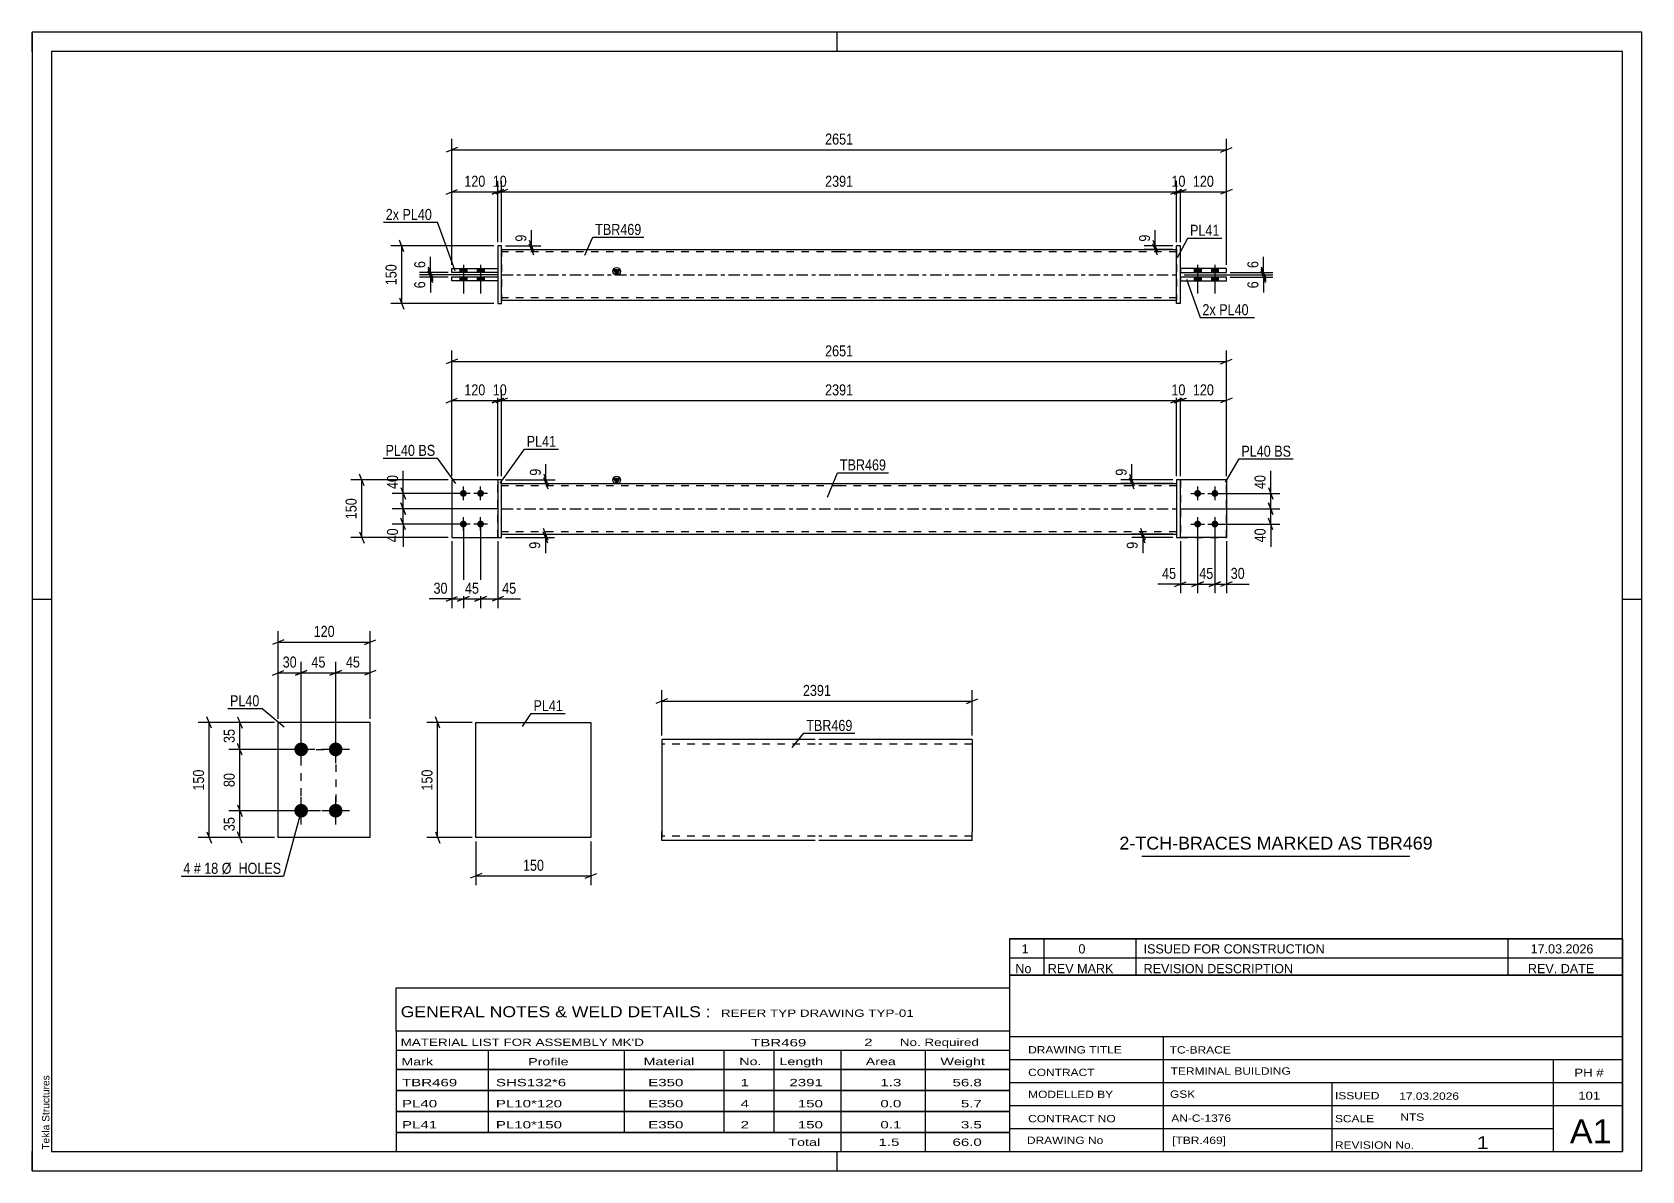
# Model space of a CAD drawing. Header units: millimetres. Extents: x 0 to 420, y 0 to 297.
import ezdxf

# ---------------------------------------------------------------- set-up
doc = ezdxf.new("R2010")
doc.units = ezdxf.units.MM
doc.linetypes.add('DXK_LINE_DOT2', pattern=[3.9198, 1.9599, -1.9599])
doc.linetypes.add('DXK_LINE_DOT3', pattern=[5.9187, 2.979, -0.9799, 0.9799, -0.9799])
doc.styles.add('Arial', font='ARIAL.TTF', dxfattribs={"height": 0.2})
doc.styles.add('Arial Narrow', font='ARIALN.TTF', dxfattribs={"height": 0.2})

# ---------------------------------------------------------------- blocks, each defined once
blk = doc.blocks.new('Unknown-581590862-1127')
at = {"color": 5, "linetype": 'Continuous'}
for p, q in [((420, 297), (0, 297)), ((0, 297), (0, 0)), ((0, 292), (0, 297)), ((210, 292), (210, 297)), ((420, 0), (420, 297)), ((415, 292), (5, 292)), ((5, 292), (5, 5)), ((415, 5), (415, 292)), ((5, 149), (0, 149)), ((420, 149), (415, 149)), ((0, 0), (0, 5)), ((5, 5), (415, 5)), ((210, 0), (210, 5)), ((0, 0), (420, 0))]:
    blk.add_line(p, q, dxfattribs=at)
at = {"color": 174, "linetype": 'Continuous', "style": 'Arial'}
blk.add_text('Tekla Structures', height=1.9102, rotation=90, dxfattribs=at).set_placement((4.5, 5.5))
blk = doc.blocks.new('Part-581590862-1367 - 1364')
at = {"color": 2, "linetype": 'Continuous'}
for p, q in [((298.6, 180.2), (298.6, 165.2)), ((299.6, 180.2), (298.6, 180.2)), ((299.6, 165.2), (299.6, 180.2)), ((298.6, 165.2), (299.6, 165.2))]:
    blk.add_line(p, q, dxfattribs=at)
blk = doc.blocks.new('Part-581590862-1420 - 1364')
at = {"color": 7, "linetype": 'DXK_LINE_DOT2'}
for p, q in [((121.5, 180.2), (109.5, 180.2)), ((109.5, 180.2), (109.5, 165.2)), ((121.5, 165.2), (121.5, 180.2)), ((109.5, 165.2), (121.5, 165.2))]:
    blk.add_line(p, q, dxfattribs=at)
blk = doc.blocks.new('Bolt-581590862-1378 - 1364')
at = {"linetype": 'Continuous'}
for points in [[(112.5, 175.8, -1), (112.5, 177.6, -1)], [(117, 175.8, -1), (117, 177.6, -1)], [(112.5, 167.8, -1), (112.5, 169.6, -1)], [(117, 167.8, -1), (117, 169.6, -1)]]:
    blk.add_hatch(color=1, dxfattribs=at).paths.add_polyline_path(points)
at = {"color": 1, "linetype": 'Continuous'}
for p, q in [((114.3, 176.7), (110.7, 176.7)), ((112.5, 174.9), (112.5, 178.5)), ((118.8, 176.7), (115.2, 176.7)), ((117, 174.9), (117, 178.5)), ((114.3, 168.7), (110.7, 168.7)), ((112.5, 166.9), (112.5, 170.5)), ((118.8, 168.7), (115.2, 168.7)), ((117, 166.9), (117, 170.5))]:
    blk.add_line(p, q, dxfattribs=at)
blk = doc.blocks.new('Bolt-581590862-1379 - 1364')
at = {"linetype": 'Continuous'}
for points in [[(304.1, 177.6, -1), (304.1, 175.8, -1)], [(308.6, 177.6, -1), (308.6, 175.8, -1)], [(304.1, 169.6, -1), (304.1, 167.8, -1)], [(308.6, 169.6, -1), (308.6, 167.8, -1)]]:
    blk.add_hatch(color=1, dxfattribs=at).paths.add_polyline_path(points)
at = {"color": 1, "linetype": 'Continuous'}
for p, q in [((302.3, 176.7), (305.9, 176.7)), ((304.1, 178.5), (304.1, 174.9)), ((306.8, 176.7), (310.4, 176.7)), ((308.6, 178.5), (308.6, 174.9)), ((302.3, 168.7), (305.9, 168.7)), ((304.1, 170.5), (304.1, 166.9)), ((306.8, 168.7), (310.4, 168.7)), ((308.6, 170.5), (308.6, 166.9))]:
    blk.add_line(p, q, dxfattribs=at)
blk = doc.blocks.new('Part-581590862-1405 - 1364')
at = {"color": 2, "linetype": 'Continuous'}
for p, q in [((122.5, 180.2), (121.5, 180.2)), ((121.5, 180.2), (121.5, 165.2)), ((122.5, 165.2), (122.5, 180.2)), ((121.5, 165.2), (122.5, 165.2))]:
    blk.add_line(p, q, dxfattribs=at)
blk = doc.blocks.new('Part-581590862-1425 - 1364')
at = {"color": 2, "linetype": 'Continuous'}
for p, q in [((121.5, 180.2), (109.5, 180.2)), ((109.5, 180.2), (109.5, 165.2)), ((109.5, 165.2), (121.5, 165.2))]:
    blk.add_line(p, q, dxfattribs=at)
at = {"color": 7, "linetype": 'DXK_LINE_DOT2'}
blk.add_line((121.5, 165.2), (121.5, 180.2), dxfattribs=at)
blk = doc.blocks.new('Part-581590862-1440 - 1364')
at = {"linetype": 'Continuous'}
blk.add_hatch(color=2, dxfattribs=at).paths.add_polyline_path([(152.5, 179.3), (151.7, 180.7), (153.3, 180.7)])
at = {"color": 2, "linetype": 'Continuous'}
for p, q in [((152.5, 179.3), (151.7, 180.7)), ((151.7, 180.7), (153.3, 180.7)), ((153.3, 180.7), (152.5, 179.3)), ((122.5, 179.3), (210.5, 179.3)), ((210.6, 179.3), (298.6, 179.3)), ((122.5, 166.1), (210.5, 166.1)), ((210.6, 166.1), (298.6, 166.1))]:
    blk.add_line(p, q, dxfattribs=at)
at = {"color": 7, "linetype": 'DXK_LINE_DOT2'}
for p, q in [((122.5, 166.1), (122.5, 179.3)), ((210.5, 178.7), (122.5, 178.7)), ((298.6, 178.7), (210.6, 178.7)), ((298.6, 179.3), (298.6, 166.1)), ((210.5, 166.7), (122.5, 166.7)), ((298.6, 166.7), (210.6, 166.7))]:
    blk.add_line(p, q, dxfattribs=at)
at = {"color": 7, "linetype": 'DXK_LINE_DOT3'}
for p, q in [((122.5, 172.7), (210.5, 172.7)), ((210.6, 172.7), (298.6, 172.7))]:
    blk.add_line(p, q, dxfattribs=at)
at = {"color": 2, "linetype": 'Continuous'}
blk.add_circle((152.5, 180.2), 1, dxfattribs=at)
blk = doc.blocks.new('Part-581590862-1445 - 1364')
at = {"color": 2, "linetype": 'Continuous'}
for p, q in [((311.6, 180.2), (299.6, 180.2)), ((311.6, 180.2), (311.6, 165.2)), ((311.6, 165.2), (299.6, 165.2))]:
    blk.add_line(p, q, dxfattribs=at)
at = {"color": 7, "linetype": 'DXK_LINE_DOT2'}
blk.add_line((299.6, 180.2), (299.6, 165.2), dxfattribs=at)
blk = doc.blocks.new('Part-581590862-1450 - 1364')
at = {"color": 7, "linetype": 'DXK_LINE_DOT2'}
for p, q in [((311.6, 180.2), (299.6, 180.2)), ((299.6, 180.2), (299.6, 165.2)), ((311.6, 165.2), (311.6, 180.2)), ((299.6, 165.2), (311.6, 165.2))]:
    blk.add_line(p, q, dxfattribs=at)
blk = doc.blocks.new('Part-581590862-1793 - 1767')
at = {"color": 2, "linetype": 'Continuous'}
for p, q in [((109.5, 232.15), (109.5, 233.15)), ((109.5, 233.15), (121.5, 233.15)), ((121.5, 232.15), (109.5, 232.15)), ((121.5, 233.15), (121.5, 232.15))]:
    blk.add_line(p, q, dxfattribs=at)
blk = doc.blocks.new('Part-581590862-1778 - 1767')
at = {"color": 2, "linetype": 'Continuous'}
for p, q in [((311.6, 233.14), (299.6, 233.14)), ((299.6, 233.14), (299.6, 232.14)), ((299.6, 232.14), (311.6, 232.14)), ((311.6, 232.14), (311.6, 233.14))]:
    blk.add_line(p, q, dxfattribs=at)
blk = doc.blocks.new('Part-581590862-1798 - 1767')
at = {"color": 2, "linetype": 'Continuous'}
for p, q in [((109.5, 235.35), (121.5, 235.35)), ((109.5, 234.35), (109.5, 235.35)), ((121.5, 235.35), (121.5, 234.35)), ((121.5, 234.35), (109.5, 234.35))]:
    blk.add_line(p, q, dxfattribs=at)
blk = doc.blocks.new('Part-581590862-1773 - 1767')
at = {"linetype": 'Continuous'}
blk.add_hatch(color=2, dxfattribs=at).paths.add_polyline_path([(152.5, 233.74), (151.7, 235.14), (153.3, 235.14)])
at = {"color": 2, "linetype": 'Continuous'}
for p, q in [((122.5, 240.34), (210.5, 240.34)), ((210.6, 240.34), (298.6, 240.34)), ((152.5, 233.74), (151.7, 235.14)), ((151.7, 235.14), (153.3, 235.14)), ((153.3, 235.14), (152.5, 233.74)), ((122.5, 227.14), (210.5, 227.14)), ((210.6, 227.14), (298.6, 227.14))]:
    blk.add_line(p, q, dxfattribs=at)
at = {"color": 7, "linetype": 'DXK_LINE_DOT2'}
for p, q in [((122.5, 240.34), (122.5, 227.14)), ((210.5, 239.74), (122.5, 239.74)), ((298.6, 239.74), (210.6, 239.74)), ((298.6, 240.34), (298.6, 227.14)), ((210.5, 227.74), (122.5, 227.74)), ((298.6, 227.74), (210.6, 227.74))]:
    blk.add_line(p, q, dxfattribs=at)
at = {"color": 7, "linetype": 'DXK_LINE_DOT3'}
for p, q in [((122.5, 233.74), (210.5, 233.74)), ((210.6, 233.74), (298.6, 233.74))]:
    blk.add_line(p, q, dxfattribs=at)
at = {"color": 2, "linetype": 'Continuous'}
blk.add_circle((152.5, 234.64), 1, dxfattribs=at)
blk = doc.blocks.new('Part-581590862-1783 - 1767')
at = {"color": 2, "linetype": 'Continuous'}
for p, q in [((311.6, 235.34), (299.6, 235.34)), ((299.6, 235.34), (299.6, 234.34)), ((311.6, 234.34), (311.6, 235.34)), ((299.6, 234.34), (311.6, 234.34))]:
    blk.add_line(p, q, dxfattribs=at)
blk = doc.blocks.new('Part-581590862-1799 - 1767')
at = {"color": 2, "linetype": 'Continuous'}
for p, q in [((122.5, 241.25), (121.5, 241.25)), ((121.5, 241.25), (121.5, 226.25)), ((122.5, 226.25), (122.5, 241.25)), ((121.5, 226.25), (122.5, 226.25))]:
    blk.add_line(p, q, dxfattribs=at)
blk = doc.blocks.new('Part-581590862-1788 - 1767')
at = {"color": 2, "linetype": 'Continuous'}
for p, q in [((298.6, 226.24), (298.6, 241.24)), ((299.6, 241.24), (298.6, 241.24)), ((299.6, 226.24), (299.6, 241.24)), ((299.6, 226.24), (298.6, 226.24))]:
    blk.add_line(p, q, dxfattribs=at)
blk = doc.blocks.new('Bolt-581590862-1800 - 1767')
at = {"linetype": 'Continuous'}
for points in [[(305, 235.34), (303.2, 235.34), (303.2, 234.34), (305, 234.34)], [(305, 235.34), (303.2, 235.34), (303.2, 234.34), (305, 234.34)], [(309.5, 235.34), (307.7, 235.34), (307.7, 234.34), (309.5, 234.34)], [(309.5, 235.34), (307.7, 235.34), (307.7, 234.34), (309.5, 234.34)], [(305, 233.14), (303.2, 233.14), (303.2, 232.14), (305, 232.14)], [(305, 233.14), (303.2, 233.14), (303.2, 232.14), (305, 232.14)], [(309.5, 233.14), (307.7, 233.14), (307.7, 232.14), (309.5, 232.14)], [(309.5, 233.14), (307.7, 233.14), (307.7, 232.14), (309.5, 232.14)]]:
    blk.add_hatch(color=1, dxfattribs=at).paths.add_polyline_path(points)
at = {"color": 1, "linetype": 'Continuous'}
for p, q in [((303.2, 235.34), (303.2, 234.34)), ((303.2, 235.34), (303.2, 234.34)), ((304.1, 236.34), (304.1, 228.84)), ((304.1, 236.34), (304.1, 228.84)), ((305, 235.34), (305, 234.34)), ((305, 235.34), (305, 234.34)), ((307.7, 235.34), (307.7, 234.34)), ((307.7, 235.34), (307.7, 234.34)), ((308.6, 236.34), (308.6, 228.84)), ((308.6, 236.34), (308.6, 228.84)), ((309.5, 235.34), (309.5, 234.34)), ((309.5, 235.34), (309.5, 234.34)), ((303.2, 233.14), (303.2, 232.14)), ((303.2, 233.14), (303.2, 232.14)), ((305, 233.14), (305, 232.14)), ((305, 233.14), (305, 232.14)), ((307.7, 233.14), (307.7, 232.14)), ((307.7, 233.14), (307.7, 232.14)), ((309.5, 233.14), (309.5, 232.14)), ((309.5, 233.14), (309.5, 232.14))]:
    blk.add_line(p, q, dxfattribs=at)
blk = doc.blocks.new('Bolt-581590862-1801 - 1767')
at = {"linetype": 'Continuous'}
for points in [[(111.6, 234.34), (113.4, 234.34), (113.4, 235.34), (111.6, 235.34)], [(111.6, 234.34), (113.4, 234.34), (113.4, 235.34), (111.6, 235.34)], [(116.1, 234.34), (117.9, 234.34), (117.9, 235.34), (116.1, 235.34)], [(116.1, 234.34), (117.9, 234.34), (117.9, 235.34), (116.1, 235.34)], [(111.6, 232.14), (113.4, 232.14), (113.4, 233.14), (111.6, 233.14)], [(111.6, 232.14), (113.4, 232.14), (113.4, 233.14), (111.6, 233.14)], [(116.1, 232.14), (117.9, 232.14), (117.9, 233.14), (116.1, 233.14)], [(116.1, 232.14), (117.9, 232.14), (117.9, 233.14), (116.1, 233.14)]]:
    blk.add_hatch(color=1, dxfattribs=at).paths.add_polyline_path(points)
at = {"color": 1, "linetype": 'Continuous'}
for p, q in [((111.6, 235.34), (111.6, 234.34)), ((111.6, 235.34), (111.6, 234.34)), ((112.5, 236.34), (112.5, 228.84)), ((112.5, 236.34), (112.5, 228.84)), ((113.4, 235.34), (113.4, 234.34)), ((113.4, 235.34), (113.4, 234.34)), ((116.1, 235.34), (116.1, 234.34)), ((116.1, 235.34), (116.1, 234.34)), ((117, 236.34), (117, 228.84)), ((117, 236.34), (117, 228.84)), ((117.9, 235.34), (117.9, 234.34)), ((117.9, 235.34), (117.9, 234.34)), ((111.6, 233.14), (111.6, 232.14)), ((111.6, 233.14), (111.6, 232.14)), ((113.4, 233.14), (113.4, 232.14)), ((113.4, 233.14), (113.4, 232.14)), ((116.1, 233.14), (116.1, 232.14)), ((116.1, 233.14), (116.1, 232.14)), ((117.9, 233.14), (117.9, 232.14)), ((117.9, 233.14), (117.9, 232.14))]:
    blk.add_line(p, q, dxfattribs=at)
blk = doc.blocks.new('Bolt-581590862-2103 - 2040')
at = {"linetype": 'Continuous'}
for points in [[(70.19, 108.12, -1), (70.19, 111.72, -1)], [(79.19, 108.12, -1), (79.19, 111.72, -1)], [(70.19, 92.12, -1), (70.19, 95.72, -1)], [(79.19, 92.12, -1), (79.19, 95.72, -1)]]:
    blk.add_hatch(color=1, dxfattribs=at).paths.add_polyline_path(points)
at = {"color": 1, "linetype": 'Continuous'}
for p, q in [((70.19, 106.32), (70.19, 113.52)), ((79.19, 106.32), (79.19, 113.52)), ((73.79, 109.92), (66.59, 109.92)), ((82.79, 109.92), (75.59, 109.92)), ((70.19, 90.32), (70.19, 97.52)), ((79.19, 90.32), (79.19, 97.52)), ((73.79, 93.92), (66.59, 93.92)), ((82.79, 93.92), (75.59, 93.92))]:
    blk.add_line(p, q, dxfattribs=at)
blk = doc.blocks.new('Part-581590862-2108 - 2040')
at = {"color": 2, "linetype": 'Continuous'}
for p, q in [((88.19, 116.92), (64.19, 116.92)), ((64.19, 86.92), (64.19, 116.92)), ((88.19, 86.92), (88.19, 116.92)), ((88.19, 86.92), (64.19, 86.92))]:
    blk.add_line(p, q, dxfattribs=at)
blk = doc.blocks.new('Part-581590862-2231 - 2225')
at = {"color": 2, "linetype": 'Continuous'}
for p, q in [((115.8, 116.92), (145.8, 116.92)), ((115.8, 86.92), (115.8, 116.92)), ((145.8, 116.92), (145.8, 86.92)), ((145.8, 86.92), (115.8, 86.92))]:
    blk.add_line(p, q, dxfattribs=at)
blk = doc.blocks.new('Part-581590862-2256 - 2248')
at = {"color": 2, "linetype": 'Continuous'}
for p, q in [((204.26, 112.52), (164.26, 112.52)), ((164.26, 112.52), (164.26, 88.52)), ((245.26, 112.52), (205.26, 112.52)), ((245.26, 112.52), (245.26, 112.34)), ((245.26, 112.34), (245.26, 110.12)), ((245.26, 110.12), (245.26, 88.52)), ((164.26, 86.3), (164.26, 88.52)), ((245.26, 86.12), (245.26, 88.52)), ((164.26, 86.12), (164.26, 86.3)), ((204.26, 86.12), (164.26, 86.12)), ((245.26, 86.12), (205.26, 86.12))]:
    blk.add_line(p, q, dxfattribs=at)
at = {"color": 7, "linetype": 'DXK_LINE_DOT2'}
for p, q in [((204.26, 111.32), (164.26, 111.32)), ((245.26, 111.32), (205.26, 111.32)), ((245.26, 111.82), (245.26, 110.12)), ((164.26, 88.52), (164.26, 86.82)), ((164.26, 87.32), (164.26, 87.41)), ((204.26, 87.32), (164.26, 87.32)), ((164.26, 86.12), (164.26, 86.12)), ((245.26, 87.32), (205.26, 87.32)), ((245.26, 87.41), (245.26, 88.06)), ((245.26, 87.32), (245.26, 87.41)), ((245.26, 87.32), (245.26, 87.41))]:
    blk.add_line(p, q, dxfattribs=at)
blk = doc.blocks.new('Rectangle-581590862-2210 - 2040')
at = {"color": 1, "linetype": 'DXK_LINE_DOT2'}
blk.add_lwpolyline([(70.19, 109.92), (79.19, 109.92), (79.19, 93.92), (70.19, 93.92), (70.19, 109.92)], close=True, dxfattribs=at)
blk = doc.blocks.new('StraightDimension-581590862-1609 - 1364')
at = {"color": 7, "linetype": 'Continuous'}
for p, q in [((121.5, 172.7), (93.95, 172.7)), ((96.2, 174.2), (97.4, 171.2)), ((96.8, 168.7), (96.8, 172.7)), ((111.5, 168.7), (93.95, 168.7)), ((97.4, 167.2), (96.2, 170.2))]:
    blk.add_line(p, q, dxfattribs=at)
at = {"color": 0}
blk.add_wipeout([(96.05, 168.17), (91.85, 168.17), (91.85, 163.32), (96.05, 163.32)], dxfattribs=at)
at = {"color": 7, "linetype": 'Continuous'}
blk.add_line((96.8, 168.7), (96.8, 162.79), dxfattribs=at)
blk.add_line((96.8, 168.7), (96.8, 162.79), dxfattribs=at)
at = {"color": 3, "style": 'Arial Narrow'}
blk.add_text('40', height=2.863, rotation=90.0002, dxfattribs=at).set_placement((95.45, 163.92))
blk = doc.blocks.new('StraightDimension-581590862-1665 - 1364')
at = {"color": 7, "linetype": 'Continuous'}
for p, q in [((304.1, 167.7), (304.1, 150.65)), ((308.6, 167.7), (308.6, 150.65)), ((302.6, 152.45), (305.6, 153.65)), ((304.1, 153.05), (308.6, 153.05)), ((310.1, 153.65), (307.1, 152.45))]:
    blk.add_line(p, q, dxfattribs=at)
at = {"color": 0}
blk.add_wipeout([(308.78, 153.8), (308.78, 158), (303.92, 158), (303.92, 153.8)], dxfattribs=at)
at = {"color": 3, "style": 'Arial Narrow'}
blk.add_text('45', height=2.863, dxfattribs=at).set_placement((304.52, 154.4))
blk = doc.blocks.new('StraightDimension-581590862-1703 - 1364')
at = {"color": 7, "linetype": 'Continuous'}
for p, q in [((309.6, 176.7), (325.56, 176.7)), ((322.56, 178.2), (323.76, 175.2)), ((323.16, 172.7), (323.16, 176.7)), ((299.6, 172.7), (325.56, 172.7)), ((323.76, 171.2), (322.56, 174.2))]:
    blk.add_line(p, q, dxfattribs=at)
at = {"color": 0}
blk.add_wipeout([(322.41, 182.08), (318.21, 182.08), (318.21, 177.22), (322.41, 177.22)], dxfattribs=at)
at = {"color": 7, "linetype": 'Continuous'}
blk.add_line((323.16, 176.7), (323.16, 182.6), dxfattribs=at)
blk.add_line((323.16, 176.7), (323.16, 182.6), dxfattribs=at)
at = {"color": 3, "style": 'Arial Narrow'}
blk.add_text('40', height=2.863, rotation=90.0002, dxfattribs=at).set_placement((321.81, 177.82))
blk = doc.blocks.new('StraightDimension-581590862-1600 - 1364')
at = {"color": 7, "linetype": 'Continuous'}
for p, q in [((133.46, 181.7), (134.66, 178.7)), ((134.66, 177.8), (133.46, 180.8)), ((123.5, 180.2), (136.46, 180.2)), ((123.5, 179.3), (136.46, 179.3)), ((134.06, 179.3), (134.06, 180.2))]:
    blk.add_line(p, q, dxfattribs=at)
at = {"color": 0}
blk.add_wipeout([(133.31, 183.75), (129.11, 183.75), (129.11, 180.72), (133.31, 180.72)], dxfattribs=at)
at = {"color": 7, "linetype": 'Continuous'}
blk.add_line((134.06, 180.2), (134.06, 184.28), dxfattribs=at)
blk.add_line((134.06, 180.2), (134.06, 184.28), dxfattribs=at)
at = {"color": 3, "style": 'Arial Narrow'}
blk.add_text('9', height=2.86, rotation=90.0002, dxfattribs=at).set_placement((132.71, 181.32))
blk = doc.blocks.new('StraightDimension-581590862-1649 - 1364')
at = {"color": 7, "linetype": 'Continuous'}
for p, q in [((299.6, 164.2), (299.6, 150.65)), ((304.1, 167.7), (304.1, 150.65)), ((298.1, 152.45), (301.1, 153.65)), ((299.6, 153.05), (304.1, 153.05)), ((305.6, 153.65), (302.6, 152.45))]:
    blk.add_line(p, q, dxfattribs=at)
at = {"color": 0}
blk.add_wipeout([(299.08, 153.8), (299.08, 158), (294.22, 158), (294.22, 153.8)], dxfattribs=at)
at = {"color": 7, "linetype": 'Continuous'}
blk.add_line((299.6, 153.05), (293.7, 153.05), dxfattribs=at)
blk.add_line((299.6, 153.05), (293.7, 153.05), dxfattribs=at)
at = {"color": 3, "style": 'Arial Narrow'}
blk.add_text('45', height=2.863, dxfattribs=at).set_placement((294.82, 154.4))
blk = doc.blocks.new('StraightDimension-581590862-1560 - 1364')
at = {"color": 7, "linetype": 'Continuous'}
for p, q in [((109.5, 164.2), (109.5, 146.78)), ((112.5, 167.7), (112.5, 146.78)), ((108, 148.58), (111, 149.78)), ((109.5, 149.18), (112.5, 149.18)), ((114, 149.78), (111, 148.58))]:
    blk.add_line(p, q, dxfattribs=at)
at = {"color": 0}
blk.add_wipeout([(108.98, 149.93), (108.98, 154.13), (104.12, 154.13), (104.12, 149.93)], dxfattribs=at)
at = {"color": 7, "linetype": 'Continuous'}
blk.add_line((109.5, 149.18), (103.6, 149.18), dxfattribs=at)
blk.add_line((109.5, 149.18), (103.6, 149.18), dxfattribs=at)
at = {"color": 3, "style": 'Arial Narrow'}
blk.add_text('30', height=2.863, dxfattribs=at).set_placement((104.72, 150.53))
blk = doc.blocks.new('StraightDimension-581590862-1523 - 1364')
at = {"color": 7, "linetype": 'Continuous'}
for p, q in [((299.6, 181.2), (299.6, 203.77)), ((311.6, 181.2), (311.6, 203.77)), ((298.1, 200.32), (301.1, 201.52)), ((299.6, 200.92), (311.6, 200.92)), ((313.1, 201.52), (310.1, 200.32))]:
    blk.add_line(p, q, dxfattribs=at)
at = {"color": 0}
blk.add_wipeout([(308.95, 201.67), (308.95, 205.87), (302.26, 205.87), (302.26, 201.67)], dxfattribs=at)
at = {"color": 3, "style": 'Arial Narrow'}
blk.add_text('120', height=2.863, dxfattribs=at).set_placement((302.86, 202.27))
blk = doc.blocks.new('StraightDimension-581590862-1452 - 1364')
at = {"color": 7, "linetype": 'Continuous'}
for p, q in [((109.5, 181.2), (109.5, 203.77)), ((121.5, 181.2), (121.5, 203.77)), ((108, 200.32), (111, 201.52)), ((109.5, 200.92), (121.5, 200.92)), ((123, 201.52), (120, 200.32))]:
    blk.add_line(p, q, dxfattribs=at)
at = {"color": 0}
blk.add_wipeout([(118.85, 201.67), (118.85, 205.87), (112.16, 205.87), (112.16, 201.67)], dxfattribs=at)
at = {"color": 3, "style": 'Arial Narrow'}
blk.add_text('120', height=2.863, dxfattribs=at).set_placement((112.76, 202.27))
blk = doc.blocks.new('StraightDimension-581590862-1730 - 1364')
at = {"color": 7, "linetype": 'Continuous'}
for p, q in [((286.32, 181.7), (287.52, 178.7)), ((287.52, 177.8), (286.32, 180.8)), ((297.6, 180.2), (284.07, 180.2)), ((297.6, 179.3), (284.07, 179.3)), ((286.92, 179.3), (286.92, 180.2))]:
    blk.add_line(p, q, dxfattribs=at)
at = {"color": 0}
blk.add_wipeout([(286.17, 183.75), (281.97, 183.75), (281.97, 180.72), (286.17, 180.72)], dxfattribs=at)
at = {"color": 7, "linetype": 'Continuous'}
blk.add_line((286.92, 180.2), (286.92, 184.28), dxfattribs=at)
blk.add_line((286.92, 180.2), (286.92, 184.28), dxfattribs=at)
at = {"color": 3, "style": 'Arial Narrow'}
blk.add_text('9', height=2.86, rotation=90.0002, dxfattribs=at).set_placement((285.57, 181.32))
blk = doc.blocks.new('StraightDimension-581590862-1479 - 1364')
at = {"color": 7, "linetype": 'Continuous'}
for p, q in [((121.5, 181.2), (121.5, 203.77)), ((122.5, 181.2), (122.5, 203.77)), ((120, 200.32), (123, 201.52)), ((124, 201.52), (121, 200.32)), ((121.5, 200.92), (122.5, 200.92))]:
    blk.add_line(p, q, dxfattribs=at)
at = {"color": 0}
blk.add_wipeout([(124.43, 201.67), (124.43, 205.87), (119.57, 205.87), (119.57, 201.67)], dxfattribs=at)
at = {"color": 3, "style": 'Arial Narrow'}
blk.add_text('10', height=2.863, dxfattribs=at).set_placement((120.17, 202.27))
blk = doc.blocks.new('StraightDimension-581590862-1577 - 1364')
at = {"color": 7, "linetype": 'Continuous'}
for p, q in [((117, 167.7), (117, 146.78)), ((121.5, 164.2), (121.5, 146.78)), ((115.5, 148.58), (118.5, 149.78)), ((117, 149.18), (121.5, 149.18)), ((123, 149.78), (120, 148.58))]:
    blk.add_line(p, q, dxfattribs=at)
at = {"color": 0}
blk.add_wipeout([(126.88, 149.93), (126.88, 154.13), (122.03, 154.13), (122.03, 149.93)], dxfattribs=at)
at = {"color": 7, "linetype": 'Continuous'}
blk.add_line((121.5, 149.18), (127.41, 149.18), dxfattribs=at)
blk.add_line((121.5, 149.18), (127.41, 149.18), dxfattribs=at)
at = {"color": 3, "style": 'Arial Narrow'}
blk.add_text('45', height=2.863, dxfattribs=at).set_placement((122.63, 150.53))
blk = doc.blocks.new('StraightDimension-581590862-1496 - 1364')
at = {"color": 7, "linetype": 'Continuous'}
for p, q in [((122.5, 181.2), (122.5, 203.77)), ((298.6, 181.2), (298.6, 203.77)), ((124, 201.52), (121, 200.32)), ((122.5, 200.92), (298.6, 200.92)), ((297.1, 200.32), (300.1, 201.52))]:
    blk.add_line(p, q, dxfattribs=at)
at = {"color": 0}
blk.add_wipeout([(214.81, 201.67), (214.81, 205.87), (206.3, 205.87), (206.3, 201.67)], dxfattribs=at)
at = {"color": 3, "style": 'Arial Narrow'}
blk.add_text('2391', height=2.863, dxfattribs=at).set_placement((206.9, 202.27))
blk = doc.blocks.new('StraightDimension-581590862-1505 - 1364')
at = {"color": 7, "linetype": 'Continuous'}
for p, q in [((298.6, 181.2), (298.6, 203.77)), ((299.6, 181.2), (299.6, 203.77)), ((297.1, 200.32), (300.1, 201.52)), ((301.1, 201.52), (298.1, 200.32)), ((298.6, 200.92), (299.6, 200.92))]:
    blk.add_line(p, q, dxfattribs=at)
at = {"color": 0}
blk.add_wipeout([(301.53, 201.67), (301.53, 205.87), (296.67, 205.87), (296.67, 201.67)], dxfattribs=at)
at = {"color": 3, "style": 'Arial Narrow'}
blk.add_text('10', height=2.863, dxfattribs=at).set_placement((297.27, 202.27))
blk = doc.blocks.new('StraightDimension-581590862-1546 - 1364')
at = {"color": 7, "linetype": 'Continuous'}
for p, q in [((111, 211.69), (108, 210.49)), ((109.5, 181.2), (109.5, 213.94)), ((109.5, 211.09), (311.6, 211.09)), ((310.1, 210.49), (313.1, 211.69)), ((311.6, 181.2), (311.6, 213.94))]:
    blk.add_line(p, q, dxfattribs=at)
at = {"color": 0}
blk.add_wipeout([(214.81, 211.84), (214.81, 216.04), (206.3, 216.04), (206.3, 211.84)], dxfattribs=at)
at = {"color": 3, "style": 'Arial Narrow'}
blk.add_text('2651', height=2.863, dxfattribs=at).set_placement((206.9, 212.44))
blk = doc.blocks.new('StraightDimension-581590862-1570 - 1364')
at = {"color": 7, "linetype": 'Continuous'}
for p, q in [((112.5, 167.7), (112.5, 146.78)), ((117, 167.7), (117, 146.78)), ((111, 148.58), (114, 149.78)), ((112.5, 149.18), (117, 149.18)), ((118.5, 149.78), (115.5, 148.58))]:
    blk.add_line(p, q, dxfattribs=at)
at = {"color": 0}
blk.add_wipeout([(117.18, 149.93), (117.18, 154.13), (112.32, 154.13), (112.32, 149.93)], dxfattribs=at)
at = {"color": 3, "style": 'Arial Narrow'}
blk.add_text('45', height=2.863, dxfattribs=at).set_placement((112.92, 150.53))
blk = doc.blocks.new('StraightDimension-581590862-1591 - 1364')
at = {"color": 7, "linetype": 'Continuous'}
for p, q in [((123.5, 166.1), (136.31, 166.1)), ((123.5, 165.2), (136.31, 165.2)), ((133.31, 167.6), (134.51, 164.6)), ((134.51, 163.7), (133.31, 166.7)), ((133.91, 165.2), (133.91, 166.1))]:
    blk.add_line(p, q, dxfattribs=at)
at = {"color": 0}
blk.add_wipeout([(133.16, 164.67), (128.96, 164.67), (128.96, 161.65), (133.16, 161.65)], dxfattribs=at)
at = {"color": 7, "linetype": 'Continuous'}
blk.add_line((133.91, 165.2), (133.91, 161.12), dxfattribs=at)
blk.add_line((133.91, 165.2), (133.91, 161.12), dxfattribs=at)
at = {"color": 3, "style": 'Arial Narrow'}
blk.add_text('9', height=2.86, rotation=90.0002, dxfattribs=at).set_placement((132.56, 162.25))
blk = doc.blocks.new('StraightDimension-581590862-1626 - 1364')
at = {"color": 7, "linetype": 'Continuous'}
for p, q in [((111.5, 176.7), (93.95, 176.7)), ((96.2, 178.2), (97.4, 175.2)), ((96.8, 172.7), (96.8, 176.7)), ((121.5, 172.7), (93.95, 172.7)), ((97.4, 171.2), (96.2, 174.2))]:
    blk.add_line(p, q, dxfattribs=at)
at = {"color": 0}
blk.add_wipeout([(96.05, 182.08), (91.85, 182.08), (91.85, 177.22), (96.05, 177.22)], dxfattribs=at)
at = {"color": 7, "linetype": 'Continuous'}
blk.add_line((96.8, 176.7), (96.8, 182.6), dxfattribs=at)
blk.add_line((96.8, 176.7), (96.8, 182.6), dxfattribs=at)
at = {"color": 3, "style": 'Arial Narrow'}
blk.add_text('40', height=2.863, rotation=90.0002, dxfattribs=at).set_placement((95.45, 177.82))
blk = doc.blocks.new('StraightDimension-581590862-1640 - 1364')
at = {"color": 7, "linetype": 'Continuous'}
for p, q in [((297.6, 166.1), (286.95, 166.1)), ((297.6, 165.2), (286.95, 165.2)), ((289.2, 167.6), (290.4, 164.6)), ((290.4, 163.7), (289.2, 166.7)), ((289.8, 165.2), (289.8, 166.1))]:
    blk.add_line(p, q, dxfattribs=at)
at = {"color": 0}
blk.add_wipeout([(289.05, 164.67), (284.85, 164.67), (284.85, 161.65), (289.05, 161.65)], dxfattribs=at)
at = {"color": 7, "linetype": 'Continuous'}
blk.add_line((289.8, 165.2), (289.8, 161.12), dxfattribs=at)
blk.add_line((289.8, 165.2), (289.8, 161.12), dxfattribs=at)
at = {"color": 3, "style": 'Arial Narrow'}
blk.add_text('9', height=2.86, rotation=90.0002, dxfattribs=at).set_placement((288.45, 162.25))
blk = doc.blocks.new('StraightDimension-581590862-1675 - 1364')
at = {"color": 7, "linetype": 'Continuous'}
for p, q in [((308.6, 167.7), (308.6, 150.65)), ((311.6, 164.2), (311.6, 150.65)), ((307.1, 152.45), (310.1, 153.65)), ((308.6, 153.05), (311.6, 153.05)), ((313.1, 153.65), (310.1, 152.45))]:
    blk.add_line(p, q, dxfattribs=at)
at = {"color": 0}
blk.add_wipeout([(316.98, 153.8), (316.98, 158), (312.13, 158), (312.13, 153.8)], dxfattribs=at)
at = {"color": 7, "linetype": 'Continuous'}
blk.add_line((311.6, 153.05), (317.51, 153.05), dxfattribs=at)
blk.add_line((311.6, 153.05), (317.51, 153.05), dxfattribs=at)
at = {"color": 3, "style": 'Arial Narrow'}
blk.add_text('30', height=2.863, dxfattribs=at).set_placement((312.73, 154.4))
blk = doc.blocks.new('StraightDimension-581590862-1689 - 1364')
at = {"color": 7, "linetype": 'Continuous'}
for p, q in [((86.6, 178.7), (85.4, 181.7)), ((108.5, 180.2), (83.15, 180.2)), ((86, 165.2), (86, 180.2)), ((108.5, 165.2), (83.15, 165.2)), ((85.4, 166.7), (86.6, 163.7))]:
    blk.add_line(p, q, dxfattribs=at)
at = {"color": 0}
blk.add_wipeout([(85.25, 176.04), (81.05, 176.04), (81.05, 169.36), (85.25, 169.36)], dxfattribs=at)
at = {"color": 3, "style": 'Arial Narrow'}
blk.add_text('150', height=2.863, rotation=90.0002, dxfattribs=at).set_placement((84.65, 169.96))
blk = doc.blocks.new('StraightDimension-581590862-1716 - 1364')
at = {"color": 7, "linetype": 'Continuous'}
for p, q in [((299.6, 172.7), (325.56, 172.7)), ((322.56, 174.2), (323.76, 171.2)), ((323.16, 168.7), (323.16, 172.7)), ((309.6, 168.7), (325.56, 168.7)), ((323.76, 167.2), (322.56, 170.2))]:
    blk.add_line(p, q, dxfattribs=at)
at = {"color": 0}
blk.add_wipeout([(322.41, 168.17), (318.21, 168.17), (318.21, 163.32), (322.41, 163.32)], dxfattribs=at)
at = {"color": 7, "linetype": 'Continuous'}
blk.add_line((323.16, 168.7), (323.16, 162.79), dxfattribs=at)
blk.add_line((323.16, 168.7), (323.16, 162.79), dxfattribs=at)
at = {"color": 3, "style": 'Arial Narrow'}
blk.add_text('40', height=2.863, rotation=90.0002, dxfattribs=at).set_placement((321.81, 163.92))
blk = doc.blocks.new('StraightDimension-581590862-1890 - 1767')
at = {"color": 7, "linetype": 'Continuous'}
for p, q in [((299.6, 242.24), (299.6, 258.19)), ((311.6, 236.34), (311.6, 258.19)), ((298.1, 254.74), (301.1, 255.94)), ((299.6, 255.34), (311.6, 255.34)), ((313.1, 255.94), (310.1, 254.74))]:
    blk.add_line(p, q, dxfattribs=at)
at = {"color": 0}
blk.add_wipeout([(308.95, 256.09), (308.95, 260.29), (302.26, 260.29), (302.26, 256.09)], dxfattribs=at)
at = {"color": 3, "style": 'Arial Narrow'}
blk.add_text('120', height=2.863, dxfattribs=at).set_placement((302.86, 256.69))
blk = doc.blocks.new('StraightDimension-581590862-1851 - 1767')
at = {"color": 7, "linetype": 'Continuous'}
for p, q in [((103.31, 235.84), (104.51, 232.84)), ((104.51, 232.24), (103.31, 235.24)), ((108.5, 234.34), (101.06, 234.34)), ((121.5, 233.74), (101.06, 233.74)), ((103.91, 233.74), (103.91, 234.34))]:
    blk.add_line(p, q, dxfattribs=at)
at = {"color": 0}
blk.add_wipeout([(103.16, 237.9), (98.96, 237.9), (98.96, 234.87), (103.16, 234.87)], dxfattribs=at)
at = {"color": 7, "linetype": 'Continuous'}
blk.add_line((103.91, 234.34), (103.91, 238.42), dxfattribs=at)
blk.add_line((103.91, 234.34), (103.91, 238.42), dxfattribs=at)
at = {"color": 3, "style": 'Arial Narrow'}
blk.add_text('6', height=2.86, rotation=90.0002, dxfattribs=at).set_placement((102.56, 235.47))
blk = doc.blocks.new('StraightDimension-581590862-1930 - 1767')
at = {"color": 7, "linetype": 'Continuous'}
for p, q in [((121.5, 242.25), (121.5, 258.19)), ((122.5, 242.25), (122.5, 258.19)), ((120, 254.74), (123, 255.94)), ((124, 255.94), (121, 254.74)), ((121.5, 255.34), (122.5, 255.34))]:
    blk.add_line(p, q, dxfattribs=at)
at = {"color": 0}
blk.add_wipeout([(124.43, 256.09), (124.43, 260.29), (119.57, 260.29), (119.57, 256.09)], dxfattribs=at)
at = {"color": 3, "style": 'Arial Narrow'}
blk.add_text('10', height=2.863, dxfattribs=at).set_placement((120.17, 256.69))
blk = doc.blocks.new('StraightDimension-581590862-1920 - 1767')
at = {"color": 7, "linetype": 'Continuous'}
for p, q in [((109.5, 236.34), (109.5, 258.19)), ((121.5, 242.25), (121.5, 258.19)), ((108, 254.74), (111, 255.94)), ((109.5, 255.34), (121.5, 255.34)), ((123, 255.94), (120, 254.74))]:
    blk.add_line(p, q, dxfattribs=at)
at = {"color": 0}
blk.add_wipeout([(118.85, 256.09), (118.85, 260.29), (112.16, 260.29), (112.16, 256.09)], dxfattribs=at)
at = {"color": 3, "style": 'Arial Narrow'}
blk.add_text('120', height=2.863, dxfattribs=at).set_placement((112.76, 256.69))
blk = doc.blocks.new('StraightDimension-581590862-1805 - 1767')
at = {"color": 7, "linetype": 'Continuous'}
for p, q in [((297.6, 241.24), (290.17, 241.24)), ((297.6, 240.34), (290.17, 240.34)), ((292.42, 242.74), (293.62, 239.74)), ((293.62, 238.84), (292.42, 241.84)), ((293.02, 240.34), (293.02, 241.24))]:
    blk.add_line(p, q, dxfattribs=at)
at = {"color": 0}
blk.add_wipeout([(292.27, 244.8), (288.07, 244.8), (288.07, 241.77), (292.27, 241.77)], dxfattribs=at)
at = {"color": 7, "linetype": 'Continuous'}
blk.add_line((293.02, 241.24), (293.02, 245.32), dxfattribs=at)
blk.add_line((293.02, 241.24), (293.02, 245.32), dxfattribs=at)
at = {"color": 3, "style": 'Arial Narrow'}
blk.add_text('9', height=2.86, rotation=90.0002, dxfattribs=at).set_placement((291.67, 242.37))
blk = doc.blocks.new('StraightDimension-581590862-1816 - 1767')
at = {"color": 7, "linetype": 'Continuous'}
for p, q in [((320.7, 235.84), (321.9, 232.84)), ((321.9, 232.24), (320.7, 235.24)), ((300.6, 233.74), (323.7, 233.74)), ((312.6, 234.34), (323.7, 234.34)), ((321.3, 233.74), (321.3, 234.34))]:
    blk.add_line(p, q, dxfattribs=at)
at = {"color": 0}
blk.add_wipeout([(320.55, 237.9), (316.35, 237.9), (316.35, 234.87), (320.55, 234.87)], dxfattribs=at)
at = {"color": 7, "linetype": 'Continuous'}
blk.add_line((321.3, 234.34), (321.3, 238.42), dxfattribs=at)
blk.add_line((321.3, 234.34), (321.3, 238.42), dxfattribs=at)
at = {"color": 3, "style": 'Arial Narrow'}
blk.add_text('6', height=2.86, rotation=90.0002, dxfattribs=at).set_placement((319.95, 235.47))
blk = doc.blocks.new('StraightDimension-581590862-1825 - 1767')
at = {"color": 7, "linetype": 'Continuous'}
for p, q in [((320.7, 235.24), (321.9, 232.24)), ((300.6, 233.74), (323.7, 233.74)), ((312.6, 233.14), (323.7, 233.14)), ((321.9, 231.64), (320.7, 234.64)), ((321.3, 233.14), (321.3, 233.74))]:
    blk.add_line(p, q, dxfattribs=at)
at = {"color": 0}
blk.add_wipeout([(320.55, 232.62), (316.35, 232.62), (316.35, 229.59), (320.55, 229.59)], dxfattribs=at)
at = {"color": 7, "linetype": 'Continuous'}
blk.add_line((321.3, 233.14), (321.3, 229.07), dxfattribs=at)
blk.add_line((321.3, 233.14), (321.3, 229.07), dxfattribs=at)
at = {"color": 3, "style": 'Arial Narrow'}
blk.add_text('6', height=2.86, rotation=90.0002, dxfattribs=at).set_placement((319.95, 230.19))
blk = doc.blocks.new('StraightDimension-581590862-1835 - 1767')
at = {"color": 7, "linetype": 'Continuous'}
for p, q in [((103.31, 235.24), (104.51, 232.24)), ((121.5, 233.74), (101.06, 233.74)), ((108.5, 233.14), (101.06, 233.14)), ((104.51, 231.64), (103.31, 234.64)), ((103.91, 233.14), (103.91, 233.74))]:
    blk.add_line(p, q, dxfattribs=at)
at = {"color": 0}
blk.add_wipeout([(103.16, 232.62), (98.96, 232.62), (98.96, 229.59), (103.16, 229.59)], dxfattribs=at)
at = {"color": 7, "linetype": 'Continuous'}
blk.add_line((103.91, 233.14), (103.91, 229.07), dxfattribs=at)
blk.add_line((103.91, 233.14), (103.91, 229.07), dxfattribs=at)
at = {"color": 3, "style": 'Arial Narrow'}
blk.add_text('6', height=2.86, rotation=90.0002, dxfattribs=at).set_placement((102.56, 230.19))
blk = doc.blocks.new('StraightDimension-581590862-1868 - 1767')
at = {"color": 7, "linetype": 'Continuous'}
for p, q in [((123.5, 241.25), (132.68, 241.25)), ((123.5, 240.34), (132.68, 240.34)), ((129.68, 242.75), (130.88, 239.75)), ((130.88, 238.84), (129.68, 241.84)), ((130.28, 240.34), (130.28, 241.25))]:
    blk.add_line(p, q, dxfattribs=at)
at = {"color": 0}
blk.add_wipeout([(129.53, 244.8), (125.33, 244.8), (125.33, 241.77), (129.53, 241.77)], dxfattribs=at)
at = {"color": 7, "linetype": 'Continuous'}
blk.add_line((130.28, 241.25), (130.28, 245.32), dxfattribs=at)
blk.add_line((130.28, 241.25), (130.28, 245.32), dxfattribs=at)
at = {"color": 3, "style": 'Arial Narrow'}
blk.add_text('9', height=2.86, rotation=90.0002, dxfattribs=at).set_placement((128.93, 242.37))
blk = doc.blocks.new('StraightDimension-581590862-1879 - 1767')
at = {"color": 7, "linetype": 'Continuous'}
for p, q in [((120.5, 241.25), (93.56, 241.25)), ((97.01, 239.75), (95.81, 242.75)), ((96.41, 226.25), (96.41, 241.25)), ((95.81, 227.75), (97.01, 224.75)), ((120.5, 226.25), (93.56, 226.25))]:
    blk.add_line(p, q, dxfattribs=at)
at = {"color": 0}
blk.add_wipeout([(95.66, 237.09), (91.46, 237.09), (91.46, 230.4), (95.66, 230.4)], dxfattribs=at)
at = {"color": 3, "style": 'Arial Narrow'}
blk.add_text('150', height=2.863, rotation=90.0002, dxfattribs=at).set_placement((95.06, 231))
blk = doc.blocks.new('StraightDimension-581590862-1900 - 1767')
at = {"color": 7, "linetype": 'Continuous'}
for p, q in [((298.6, 242.24), (298.6, 258.19)), ((299.6, 242.24), (299.6, 258.19)), ((297.1, 254.74), (300.1, 255.94)), ((301.1, 255.94), (298.1, 254.74)), ((298.6, 255.34), (299.6, 255.34))]:
    blk.add_line(p, q, dxfattribs=at)
at = {"color": 0}
blk.add_wipeout([(301.53, 256.09), (301.53, 260.29), (296.67, 260.29), (296.67, 256.09)], dxfattribs=at)
at = {"color": 3, "style": 'Arial Narrow'}
blk.add_text('10', height=2.863, dxfattribs=at).set_placement((297.27, 256.69))
blk = doc.blocks.new('StraightDimension-581590862-1910 - 1767')
at = {"color": 7, "linetype": 'Continuous'}
for p, q in [((122.5, 242.24), (122.5, 258.19)), ((298.6, 242.24), (298.6, 258.19)), ((124, 255.94), (121, 254.74)), ((122.5, 255.34), (298.6, 255.34)), ((297.1, 254.74), (300.1, 255.94))]:
    blk.add_line(p, q, dxfattribs=at)
at = {"color": 0}
blk.add_wipeout([(214.81, 256.09), (214.81, 260.29), (206.3, 260.29), (206.3, 256.09)], dxfattribs=at)
at = {"color": 3, "style": 'Arial Narrow'}
blk.add_text('2391', height=2.863, dxfattribs=at).set_placement((206.9, 256.69))
blk = doc.blocks.new('StraightDimension-581590862-1941 - 1767')
at = {"color": 7, "linetype": 'Continuous'}
for p, q in [((109.5, 236.34), (109.5, 269.19)), ((311.6, 236.34), (311.6, 269.19)), ((111, 266.94), (108, 265.74)), ((109.5, 266.34), (311.6, 266.34)), ((310.1, 265.74), (313.1, 266.94))]:
    blk.add_line(p, q, dxfattribs=at)
at = {"color": 0}
blk.add_wipeout([(214.81, 267.09), (214.81, 271.29), (206.3, 271.29), (206.3, 267.09)], dxfattribs=at)
at = {"color": 3, "style": 'Arial Narrow'}
blk.add_text('2651', height=2.863, dxfattribs=at).set_placement((206.9, 267.69))
blk = doc.blocks.new('StraightDimension-581590862-2133 - 2040')
at = {"color": 7, "linetype": 'Continuous'}
for p, q in [((68.69, 129.32), (71.69, 130.52)), ((70.19, 110.92), (70.19, 132.77)), ((80.69, 130.52), (77.69, 129.32)), ((79.19, 110.92), (79.19, 132.77)), ((70.19, 129.92), (79.19, 129.92))]:
    blk.add_line(p, q, dxfattribs=at)
at = {"color": 0}
blk.add_wipeout([(77.12, 130.67), (77.12, 134.87), (72.26, 134.87), (72.26, 130.67)], dxfattribs=at)
at = {"color": 3, "style": 'Arial Narrow'}
blk.add_text('45', height=2.863, dxfattribs=at).set_placement((72.86, 131.27))
blk = doc.blocks.new('StraightDimension-581590862-2165 - 2040')
at = {"color": 7, "linetype": 'Continuous'}
for p, q in [((69.19, 93.92), (51.34, 93.92)), ((53.59, 95.42), (54.79, 92.42)), ((54.19, 86.92), (54.19, 93.92)), ((54.79, 85.42), (53.59, 88.42)), ((63.19, 86.92), (51.34, 86.92))]:
    blk.add_line(p, q, dxfattribs=at)
at = {"color": 0}
blk.add_wipeout([(53.44, 92.85), (49.24, 92.85), (49.24, 87.99), (53.44, 87.99)], dxfattribs=at)
at = {"color": 3, "style": 'Arial Narrow'}
blk.add_text('35', height=2.863, rotation=90.0002, dxfattribs=at).set_placement((52.84, 88.59))
blk = doc.blocks.new('StraightDimension-581590862-2123 - 2040')
at = {"color": 7, "linetype": 'Continuous'}
for p, q in [((62.69, 129.32), (65.69, 130.52)), ((64.19, 117.92), (64.19, 132.77)), ((71.69, 130.52), (68.69, 129.32)), ((70.19, 110.92), (70.19, 132.77)), ((64.19, 129.92), (70.19, 129.92))]:
    blk.add_line(p, q, dxfattribs=at)
at = {"color": 0}
blk.add_wipeout([(69.62, 130.67), (69.62, 134.87), (64.76, 134.87), (64.76, 130.67)], dxfattribs=at)
at = {"color": 3, "style": 'Arial Narrow'}
blk.add_text('30', height=2.863, dxfattribs=at).set_placement((65.36, 131.27))
blk = doc.blocks.new('StraightDimension-581590862-2112 - 2040')
at = {"color": 7, "linetype": 'Continuous'}
for p, q in [((64.19, 117.92), (64.19, 140.77)), ((88.19, 117.92), (88.19, 140.77)), ((65.69, 138.52), (62.69, 137.32)), ((64.19, 137.92), (88.19, 137.92)), ((86.69, 137.32), (89.69, 138.52))]:
    blk.add_line(p, q, dxfattribs=at)
at = {"color": 0}
blk.add_wipeout([(79.53, 138.67), (79.53, 142.87), (72.85, 142.87), (72.85, 138.67)], dxfattribs=at)
at = {"color": 3, "style": 'Arial Narrow'}
blk.add_text('120', height=2.863, dxfattribs=at).set_placement((73.45, 139.27))
blk = doc.blocks.new('StraightDimension-581590862-2143 - 2040')
at = {"color": 7, "linetype": 'Continuous'}
for p, q in [((77.69, 129.32), (80.69, 130.52)), ((79.19, 110.92), (79.19, 132.77)), ((89.69, 130.52), (86.69, 129.32)), ((88.19, 117.92), (88.19, 132.77)), ((79.19, 129.92), (88.19, 129.92))]:
    blk.add_line(p, q, dxfattribs=at)
at = {"color": 0}
blk.add_wipeout([(86.12, 130.67), (86.12, 134.87), (81.26, 134.87), (81.26, 130.67)], dxfattribs=at)
at = {"color": 3, "style": 'Arial Narrow'}
blk.add_text('45', height=2.863, dxfattribs=at).set_placement((81.86, 131.27))
blk = doc.blocks.new('StraightDimension-581590862-2154 - 2040')
at = {"color": 7, "linetype": 'Continuous'}
for p, q in [((46.79, 115.42), (45.59, 118.42)), ((63.19, 116.92), (43.34, 116.92)), ((46.19, 86.92), (46.19, 116.92)), ((45.59, 88.42), (46.79, 85.42)), ((63.19, 86.92), (43.34, 86.92))]:
    blk.add_line(p, q, dxfattribs=at)
at = {"color": 0}
blk.add_wipeout([(45.44, 105.26), (41.24, 105.26), (41.24, 98.58), (45.44, 98.58)], dxfattribs=at)
at = {"color": 3, "style": 'Arial Narrow'}
blk.add_text('150', height=2.863, rotation=90.0002, dxfattribs=at).set_placement((44.84, 99.18))
blk = doc.blocks.new('StraightDimension-581590862-2181 - 2040')
at = {"color": 7, "linetype": 'Continuous'}
for p, q in [((69.19, 109.92), (51.34, 109.92)), ((54.79, 108.42), (53.59, 111.42)), ((54.19, 93.92), (54.19, 109.92)), ((69.19, 93.92), (51.34, 93.92)), ((53.59, 95.42), (54.79, 92.42))]:
    blk.add_line(p, q, dxfattribs=at)
at = {"color": 0}
blk.add_wipeout([(53.44, 104.35), (49.24, 104.35), (49.24, 99.49), (53.44, 99.49)], dxfattribs=at)
at = {"color": 3, "style": 'Arial Narrow'}
blk.add_text('80', height=2.863, rotation=90.0002, dxfattribs=at).set_placement((52.84, 100.09))
blk = doc.blocks.new('StraightDimension-581590862-2194 - 2040')
at = {"color": 7, "linetype": 'Continuous'}
for p, q in [((53.59, 118.42), (54.79, 115.42)), ((63.19, 116.92), (51.34, 116.92)), ((54.19, 109.92), (54.19, 116.92)), ((69.19, 109.92), (51.34, 109.92)), ((54.79, 108.42), (53.59, 111.42))]:
    blk.add_line(p, q, dxfattribs=at)
at = {"color": 0}
blk.add_wipeout([(53.44, 115.85), (49.24, 115.85), (49.24, 110.99), (53.44, 110.99)], dxfattribs=at)
at = {"color": 3, "style": 'Arial Narrow'}
blk.add_text('35', height=2.863, rotation=90.0002, dxfattribs=at).set_placement((52.84, 111.59))
blk = doc.blocks.new('StraightDimension-581590862-2233 - 2225')
at = {"color": 7, "linetype": 'Continuous'}
for p, q in [((106.4, 115.42), (105.2, 118.42)), ((114.8, 116.92), (102.95, 116.92)), ((105.8, 86.92), (105.8, 116.92)), ((105.2, 88.42), (106.4, 85.42)), ((114.8, 86.92), (102.95, 86.92))]:
    blk.add_line(p, q, dxfattribs=at)
at = {"color": 0}
blk.add_wipeout([(105.05, 105.26), (100.85, 105.26), (100.85, 98.58), (105.05, 98.58)], dxfattribs=at)
at = {"color": 3, "style": 'Arial Narrow'}
blk.add_text('150', height=2.863, rotation=90.0002, dxfattribs=at).set_placement((104.45, 99.18))
blk = doc.blocks.new('StraightDimension-581590862-2240 - 2225')
at = {"color": 7, "linetype": 'Continuous'}
for p, q in [((115.8, 85.92), (115.8, 74.52)), ((145.8, 85.92), (145.8, 74.52)), ((117.3, 77.52), (114.3, 76.32)), ((115.8, 76.92), (145.8, 76.92)), ((144.3, 76.32), (147.3, 77.52))]:
    blk.add_line(p, q, dxfattribs=at)
at = {"color": 0}
blk.add_wipeout([(134.14, 77.67), (134.14, 81.87), (127.46, 81.87), (127.46, 77.67)], dxfattribs=at)
at = {"color": 3, "style": 'Arial Narrow'}
blk.add_text('150', height=2.863, dxfattribs=at).set_placement((128.06, 78.27))
blk = doc.blocks.new('StraightDimension-581590862-2261 - 2248')
at = {"color": 7, "linetype": 'Continuous'}
for p, q in [((165.76, 123.12), (162.76, 121.92)), ((164.26, 113.52), (164.26, 125.37)), ((164.26, 122.52), (245.26, 122.52)), ((243.76, 121.92), (246.76, 123.12)), ((245.26, 113.52), (245.26, 125.37))]:
    blk.add_line(p, q, dxfattribs=at)
at = {"color": 0}
blk.add_wipeout([(209.02, 123.27), (209.02, 127.47), (200.51, 127.47), (200.51, 123.27)], dxfattribs=at)
at = {"color": 3, "style": 'Arial Narrow'}
blk.add_text('2391', height=2.863, dxfattribs=at).set_placement((201.11, 123.87))
blk = doc.blocks.new('Unknown-581590862-3263')
at = {"color": 7, "linetype": 'Continuous'}
blk.add_line((289.5, 82.05), (359.5, 82.05), dxfattribs=at)
at = {"color": 7, "style": 'Arial'}
blk.add_text('2-TCH-BRACES MARKED AS TBR469', height=3.3428, dxfattribs=at).set_placement((283.69, 83.8))
blk = doc.blocks.new('Unknown-581590862-3260')
at = {"color": 7, "linetype": 'Continuous'}
for p, q in [((255, 51.05), (255, 5)), ((255, 51.05), (415, 51.05)), ((415, 51), (415, 5)), ((255, 35), (415, 35)), ((295.14, 35), (295.14, 5)), ((255, 29), (415, 29)), ((397, 5.05), (397, 29.05)), ((255, 23), (415, 23)), ((339.14, 23), (339.14, 5)), ((255, 17), (415, 17)), ((255, 11), (397, 11)), ((255, 5), (415, 5))]:
    blk.add_line(p, q, dxfattribs=at)
at = {"color": 7, "style": 'Arial Narrow'}
for s, height, width, p in [('DRAWING TITLE', 1.9089, 1.425378, (259.88, 30.61)), ('TC-BRACE', 1.909, 1.425378, (296.81, 30.59)), ('CONTRACT', 1.909, 1.425378, (259.88, 24.71)), ('TERMINAL BUILDING', 1.9089, 1.425378, (297.06, 25.07)), ('MODELLED BY', 1.9089, 1.425378, (259.88, 18.98)), ('GSK', 1.909, 1.425378, (296.88, 19.04)), ('ISSUED', 1.909, 1.425378, (339.94, 18.64)), ('17.03.2026', 1.909, 1.425378, (356.69, 18.52)), ('CONTRACT NO', 1.9089, 1.425378, (259.88, 12.66)), ('AN-C-1376', 1.909, 1.425378, (297.23, 12.78)), ('SCALE', 1.909, 1.425378, (339.94, 12.65)), ('A1', 6.204, 1.25, (401.24, 7.2)), ('DRAWING No', 1.909, 1.425378, (259.56, 7)), ('[TBR.469]', 1.909, 1.425378, (297.46, 6.99)), ('1', 3.34, 1.5, (376.91, 5.68)), ('REVISION No.', 1.9089, 1.425378, (339.94, 5.77))]:
    blk.add_text(s, height=height, dxfattribs=dict(at, width=width)).set_placement(p)
at = {"color": 7, "linetype": 'Continuous', "style": 'Arial Narrow'}
for s, height, width, p in [('PH #', 2.1, 1.42538, (402.4, 24.55)), ('101', 2.1, 1.42538, (403.41, 18.55)), ('NTS', 1.909, 1.425378, (357, 13.05))]:
    blk.add_text(s, height=height, dxfattribs=dict(at, width=width)).set_placement(p)
blk = doc.blocks.new('Unknown-581590862-3261')
at = {"color": 7, "linetype": 'Continuous'}
for p, q in [((255, 60.55), (415, 60.55)), ((415, 60.55), (255, 60.55)), ((255, 60.55), (255, 55.55)), ((264, 60.55), (264, 55.55)), ((288, 60.55), (288, 55.55)), ((385, 60.55), (385, 55.55)), ((415, 60.55), (415, 55.55)), ((255, 55.55), (415, 55.55)), ((255, 55.55), (255, 51.05)), ((255, 55.55), (415, 55.55)), ((264, 55.55), (264, 51.05)), ((288, 55.55), (288, 51.05)), ((385, 55.55), (385, 51.05)), ((415, 55.55), (415, 51.05)), ((415, 51.05), (255, 51.05))]:
    blk.add_line(p, q, dxfattribs=at)
at = {"color": 7, "linetype": 'Continuous', "style": 'Arial Narrow'}
for s, height, width, p in [('1', 2.39, 1.196471, (258.16, 56.7)), ('0', 2.39, 1.196471, (273, 56.7)), ('ISSUED FOR CONSTRUCTION', 2.3861, 1.196471, (290, 56.7)), ('17.03.2026', 2.386, 1.196471, (391, 56.7)), ('No', 2.386, 1.2, (256.54, 51.55)), ('REV MARK', 2.386, 1.2, (265, 51.55)), ('REVISION DESCRIPTION', 2.3861, 1.2, (290, 51.55)), ('REV. DATE', 2.386, 1.2, (390.28, 51.55))]:
    blk.add_text(s, height=height, dxfattribs=dict(at, width=width)).set_placement(p)
blk = doc.blocks.new('Unknown-581590862-3262')
at = {"color": 7, "linetype": 'Continuous'}
for p, q in [((95, 47.75), (255, 47.75)), ((95, 36.5), (95, 47.75)), ((255, 47.75), (255, 36.5)), ((95, 36.5), (255, 36.5)), ((95, 36.5), (95, 31.5)), ((255, 36.5), (255, 31.5)), ((95, 31.5), (255, 31.5)), ((95, 31.5), (95, 26.5)), ((119, 31.5), (119, 26.5)), ((154.5, 31.5), (154.5, 26.5)), ((180.5, 31.5), (180.5, 26.5)), ((193.5, 31.5), (193.5, 26.5)), ((211, 31.5), (211, 26.5)), ((233, 31.5), (233, 26.5)), ((255, 31.5), (255, 26.5)), ((95, 26.5), (255, 26.5)), ((95, 26.45), (95, 21.05)), ((95, 26.45), (255, 26.45)), ((119, 26.5), (119, 21)), ((154.5, 26.5), (154.5, 21)), ((180.5, 26.5), (180.5, 21)), ((193.5, 26.5), (193.5, 21)), ((211, 26.5), (211, 21)), ((233, 26.5), (233, 21)), ((255, 26.45), (255, 21.05)), ((95, 21.05), (255, 21.05)), ((119, 21), (119, 15.5)), ((154.5, 21), (154.5, 15.5)), ((180.5, 21), (180.5, 15.5)), ((193.5, 21), (193.5, 15.5)), ((211, 21), (211, 15.5)), ((233, 21), (233, 15.5)), ((95, 20.95), (95, 15.55)), ((95, 20.95), (255, 20.95)), ((255, 20.95), (255, 15.55)), ((95, 15.55), (255, 15.55)), ((95, 15.45), (95, 10.05)), ((95, 15.45), (255, 15.45)), ((119, 15.5), (119, 10)), ((154.5, 15.5), (154.5, 10)), ((180.5, 15.5), (180.5, 10)), ((193.5, 15.5), (193.5, 10)), ((211, 15.5), (211, 10)), ((233, 15.5), (233, 10)), ((255, 15.45), (255, 10.05)), ((95, 10.05), (255, 10.05)), ((95, 10), (255, 10)), ((95, 10), (95, 5)), ((211, 10), (211, 5)), ((233, 10), (233, 5)), ((255, 10), (255, 5)), ((95, 5), (255, 5))]:
    blk.add_line(p, q, dxfattribs=at)
at = {"color": 7, "style": 'Arial Narrow'}
for s, height, width, p in [('GENERAL NOTES & WELD DETAILS :', 2.8633, 1.4, (96.15, 40.06)), ('REFER TYP DRAWING TYP-01', 1.9089, 1.6, (179.7, 40.16)), ("MATERIAL LIST FOR ASSEMBLY MK'D", 1.9089, 1.6, (96.15, 32.56)), ('TBR469', 1.909, 1.794707, (187.59, 32.47)), ('2', 1.91, 1.794707, (217.08, 32.56)), ('No. Required', 1.9089, 1.6, (226.41, 32.56)), ('Mark', 1.909, 1.7, (96.34, 27.5)), ('Profile', 1.909, 1.7, (129.41, 27.5)), ('Material', 1.909, 1.7, (159.54, 27.56)), ('No.', 1.909, 1.7, (184.5, 27.56)), ('Length', 1.909, 1.7, (195, 27.56)), ('Area', 1.909, 1.7, (217.5, 27.56)), ('Weight', 1.909, 1.7, (237, 27.56))]:
    blk.add_text(s, height=height, dxfattribs=dict(at, width=width)).set_placement(p)
at = {"color": 7, "linetype": 'Continuous', "style": 'Arial Narrow'}
for s, height, width, p in [('TBR469', 1.909, 1.794707, (96.5, 22.06)), ('SHS132*6', 1.909, 1.794707, (121, 22.06)), ('E350', 1.909, 1.794707, (160.74, 22.06)), ('1', 1.91, 1.794707, (184.86, 22.06)), ('2391', 1.909, 1.794707, (197.58, 22.06)), ('1.3', 1.909, 1.794707, (221.32, 22.06)), ('56.8', 1.909, 1.794707, (240.14, 22.06)), ('PL40', 1.909, 1.794707, (96.5, 16.56)), ('PL10*120', 1.909, 1.794707, (121, 16.56)), ('E350', 1.909, 1.794707, (160.74, 16.56)), ('4', 1.91, 1.794707, (184.86, 16.56)), ('150', 1.909, 1.794707, (199.77, 16.56)), ('0.0', 1.909, 1.794707, (221.32, 16.56)), ('5.7', 1.909, 1.794707, (242.33, 16.56)), ('PL41', 1.909, 1.794707, (96.5, 11.06)), ('PL10*150', 1.909, 1.794707, (121, 11.06)), ('E350', 1.909, 1.794707, (160.74, 11.06)), ('2', 1.91, 1.794707, (184.86, 11.06)), ('150', 1.909, 1.794707, (199.77, 11.06)), ('0.1', 1.909, 1.794707, (221.32, 11.06)), ('3.5', 1.909, 1.794707, (242.33, 11.06)), ('Total', 1.909, 1.7, (197.33, 6.5)), ('1.5', 1.909, 1.794707, (220.83, 6.5)), ('66.0', 1.909, 1.794707, (240.14, 6.5))]:
    blk.add_text(s, height=height, dxfattribs=dict(at, width=width)).set_placement(p)
blk = doc.blocks.new('Mark-581590862-1400 - 1364')
at = {"color": 0}
blk.add_wipeout([(136.71, 188.85), (136.71, 191.85), (129.03, 191.85), (129.03, 188.85)], dxfattribs=at)
blk.add_wipeout([(136.71, 188.85), (136.71, 191.85), (129.03, 191.85), (129.03, 188.85)], dxfattribs=at)
at = {"color": 30, "linetype": 'Continuous'}
for p, q in [((122.14, 179.39), (128.43, 188.25)), ((128.43, 188.25), (137.31, 188.25))]:
    blk.add_line(p, q, dxfattribs=at)
at = {"color": 3, "style": 'Arial Narrow'}
blk.add_text('PL41', height=2.863, dxfattribs=at).set_placement((129.03, 188.85))
blk = doc.blocks.new('Mark-581590862-1436 - 1364')
at = {"color": 0}
blk.add_wipeout([(222.8, 182.7), (222.8, 185.7), (210.75, 185.7), (210.75, 182.7)], dxfattribs=at)
blk.add_wipeout([(222.8, 182.7), (222.8, 185.7), (210.75, 185.7), (210.75, 182.7)], dxfattribs=at)
at = {"color": 30, "linetype": 'Continuous'}
for p, q in [((207.54, 175.75), (210.15, 182.1)), ((210.15, 182.1), (223.4, 182.1))]:
    blk.add_line(p, q, dxfattribs=at)
at = {"color": 3, "style": 'Arial Narrow'}
blk.add_text('TBR469', height=2.863, dxfattribs=at).set_placement((210.75, 182.7))
blk = doc.blocks.new('MarkSet-581590862-1752 - 1364')
at = {"color": 0}
blk.add_wipeout([(323.18, 186.28), (323.18, 189.28), (315.51, 189.28), (315.51, 186.28)], dxfattribs=at)
blk.add_wipeout([(323.18, 186.28), (323.18, 189.28), (315.51, 189.28), (315.51, 186.28)], dxfattribs=at)
at = {"color": 30, "linetype": 'Continuous'}
blk.add_line((311.41, 179.62), (314.91, 185.68), dxfattribs=at)
at = {"color": 0}
blk.add_wipeout([(328.47, 186.28), (328.47, 189.28), (324.08, 189.28), (324.08, 186.28)], dxfattribs=at)
blk.add_wipeout([(328.47, 186.28), (328.47, 189.28), (324.08, 189.28), (324.08, 186.28)], dxfattribs=at)
at = {"color": 30, "linetype": 'Continuous'}
blk.add_line((314.91, 185.68), (329.07, 185.68), dxfattribs=at)
at = {"color": 3, "style": 'Arial Narrow'}
for s, p in [('PL40', (315.51, 186.28)), ('BS', (324.08, 186.28))]:
    blk.add_text(s, height=2.863, dxfattribs=at).set_placement(p)
blk = doc.blocks.new('MarkSet-581590862-1758 - 1364')
at = {"color": 0}
blk.add_wipeout([(99.88, 186.49), (99.88, 189.49), (92.2, 189.49), (92.2, 186.49)], dxfattribs=at)
blk.add_wipeout([(99.88, 186.49), (99.88, 189.49), (92.2, 189.49), (92.2, 186.49)], dxfattribs=at)
blk.add_wipeout([(105.16, 186.49), (105.16, 189.49), (100.78, 189.49), (100.78, 186.49)], dxfattribs=at)
blk.add_wipeout([(105.16, 186.49), (105.16, 189.49), (100.78, 189.49), (100.78, 186.49)], dxfattribs=at)
at = {"color": 30, "linetype": 'Continuous'}
for p in [(91.6, 185.89), (110.54, 179.26)]:
    blk.add_line(p, (105.76, 185.89), dxfattribs=at)
at = {"color": 3, "style": 'Arial Narrow'}
for s, p in [('PL40', (92.2, 186.49)), ('BS', (100.78, 186.49))]:
    blk.add_text(s, height=2.863, dxfattribs=at).set_placement(p)
blk = doc.blocks.new('Mark-581590862-1769 - 1767')
at = {"color": 0}
blk.add_wipeout([(158.96, 244.12), (158.96, 247.12), (146.9, 247.12), (146.9, 244.12)], dxfattribs=at)
blk.add_wipeout([(158.96, 244.12), (158.96, 247.12), (146.9, 247.12), (146.9, 244.12)], dxfattribs=at)
at = {"color": 30, "linetype": 'Continuous'}
for p, q in [((144.2, 238.86), (146.3, 243.52)), ((146.3, 243.52), (159.56, 243.52))]:
    blk.add_line(p, q, dxfattribs=at)
at = {"color": 3, "style": 'Arial Narrow'}
blk.add_text('TBR469', height=2.863, dxfattribs=at).set_placement((146.9, 244.12))
blk = doc.blocks.new('Mark-581590862-1784 - 1767')
at = {"color": 0}
blk.add_wipeout([(309.8, 243.9), (309.8, 246.9), (302.12, 246.9), (302.12, 243.9)], dxfattribs=at)
blk.add_wipeout([(309.8, 243.9), (309.8, 246.9), (302.12, 246.9), (302.12, 243.9)], dxfattribs=at)
at = {"color": 30, "linetype": 'Continuous'}
for p, q in [((298.83, 238.22), (301.52, 243.3)), ((301.52, 243.3), (310.4, 243.3))]:
    blk.add_line(p, q, dxfattribs=at)
at = {"color": 3, "style": 'Arial Narrow'}
blk.add_text('PL41', height=2.863, dxfattribs=at).set_placement((302.12, 243.9))
blk = doc.blocks.new('MarkSet-581590862-1979 - 1767')
at = {"color": 0}
blk.add_wipeout([(95.72, 248.03), (95.72, 251.03), (92.25, 251.03), (92.25, 248.03)], dxfattribs=at)
blk.add_wipeout([(95.72, 248.03), (95.72, 251.03), (92.25, 251.03), (92.25, 248.03)], dxfattribs=at)
blk.add_wipeout([(104.3, 248.03), (104.3, 251.03), (96.62, 251.03), (96.62, 248.03)], dxfattribs=at)
blk.add_wipeout([(104.3, 248.03), (104.3, 251.03), (96.62, 251.03), (96.62, 248.03)], dxfattribs=at)
at = {"color": 30, "linetype": 'Continuous'}
for p in [(91.65, 247.43), (110.35, 234.73)]:
    blk.add_line(p, (105.8, 247.43), dxfattribs=at)
at = {"color": 3, "style": 'Arial Narrow'}
for s, p in [('2x', (92.25, 248.03)), ('PL40', (96.62, 248.03))]:
    blk.add_text(s, height=2.863, dxfattribs=at).set_placement(p)
blk = doc.blocks.new('MarkSet-581590862-1973 - 1767')
at = {"color": 0}
blk.add_wipeout([(308.83, 223.18), (308.83, 226.18), (305.35, 226.18), (305.35, 223.18)], dxfattribs=at)
blk.add_wipeout([(308.83, 223.18), (308.83, 226.18), (305.35, 226.18), (305.35, 223.18)], dxfattribs=at)
at = {"color": 30, "linetype": 'Continuous'}
blk.add_line((301.22, 232.6), (304.75, 222.58), dxfattribs=at)
at = {"color": 0}
blk.add_wipeout([(317.4, 223.18), (317.4, 226.18), (309.73, 226.18), (309.73, 223.18)], dxfattribs=at)
blk.add_wipeout([(317.4, 223.18), (317.4, 226.18), (309.73, 226.18), (309.73, 223.18)], dxfattribs=at)
at = {"color": 30, "linetype": 'Continuous'}
blk.add_line((304.75, 222.58), (318.9, 222.58), dxfattribs=at)
at = {"color": 3, "style": 'Arial Narrow'}
for s, p in [('2x', (305.35, 223.18)), ('PL40', (309.73, 223.18))]:
    blk.add_text(s, height=2.863, dxfattribs=at).set_placement(p)
blk = doc.blocks.new('Mark-581590862-2099 - 2040')
at = {"color": 0}
blk.add_wipeout([(41.27, 77.48), (41.27, 80.48), (39.44, 80.48), (39.44, 77.48)], dxfattribs=at)
blk.add_wipeout([(41.27, 77.48), (41.27, 80.48), (39.44, 80.48), (39.44, 77.48)], dxfattribs=at)
blk.add_wipeout([(43.99, 77.48), (43.99, 80.48), (42.17, 80.48), (42.17, 77.48)], dxfattribs=at)
blk.add_wipeout([(43.99, 77.48), (43.99, 80.48), (42.17, 80.48), (42.17, 77.48)], dxfattribs=at)
at = {"color": 3, "style": 'Arial Narrow'}
blk.add_text('4', height=2.86, dxfattribs=at).set_placement((39.44, 77.48))
at = {"color": 0}
blk.add_wipeout([(48.55, 77.48), (48.55, 80.48), (44.89, 80.48), (44.89, 77.48)], dxfattribs=at)
blk.add_wipeout([(48.55, 77.48), (48.55, 80.48), (44.89, 80.48), (44.89, 77.48)], dxfattribs=at)
at = {"color": 3, "style": 'Arial Narrow'}
blk.add_text('#', height=2.86, dxfattribs=at).set_placement((42.17, 77.48))
at = {"color": 0}
blk.add_wipeout([(64.98, 77.48), (64.98, 80.48), (49.45, 80.48), (49.45, 77.48)], dxfattribs=at)
blk.add_wipeout([(64.98, 77.48), (64.98, 80.48), (49.45, 80.48), (49.45, 77.48)], dxfattribs=at)
at = {"color": 7, "linetype": 'Continuous'}
for p in [(70.19, 93.92), (38.84, 76.88)]:
    blk.add_line(p, (65.58, 76.88), dxfattribs=at)
at = {"color": 3, "style": 'Arial Narrow'}
for s, p in [('18', (44.89, 77.48)), ('Ø  HOLES', (49.45, 77.48))]:
    blk.add_text(s, height=2.863, dxfattribs=at).set_placement(p)
blk = doc.blocks.new('Mark-581590862-2104 - 2040')
at = {"color": 0}
blk.add_wipeout([(59.28, 121.18), (59.28, 124.18), (51.61, 124.18), (51.61, 121.18)], dxfattribs=at)
blk.add_wipeout([(59.28, 121.18), (59.28, 124.18), (51.61, 124.18), (51.61, 121.18)], dxfattribs=at)
at = {"color": 30, "linetype": 'Continuous'}
for p in [(51.01, 120.58), (65.78, 115.73)]:
    blk.add_line(p, (59.88, 120.58), dxfattribs=at)
at = {"color": 3, "style": 'Arial Narrow'}
blk.add_text('PL40', height=2.863, dxfattribs=at).set_placement((51.61, 121.18))
blk = doc.blocks.new('Mark-581590862-2227 - 2225')
at = {"color": 0}
blk.add_wipeout([(138.47, 119.9), (138.47, 122.9), (130.8, 122.9), (130.8, 119.9)], dxfattribs=at)
blk.add_wipeout([(138.47, 119.9), (138.47, 122.9), (130.8, 122.9), (130.8, 119.9)], dxfattribs=at)
at = {"color": 30, "linetype": 'Continuous'}
for p, q in [((127.96, 115.86), (130.2, 119.3)), ((130.2, 119.3), (139.07, 119.3))]:
    blk.add_line(p, q, dxfattribs=at)
at = {"color": 3, "style": 'Arial Narrow'}
blk.add_text('PL41', height=2.863, dxfattribs=at).set_placement((130.8, 119.9))
blk = doc.blocks.new('Mark-581590862-2252 - 2248')
at = {"color": 0}
blk.add_wipeout([(214.03, 114.74), (214.03, 117.74), (201.98, 117.74), (201.98, 114.74)], dxfattribs=at)
blk.add_wipeout([(214.03, 114.74), (214.03, 117.74), (201.98, 117.74), (201.98, 114.74)], dxfattribs=at)
at = {"color": 30, "linetype": 'Continuous'}
for p, q in [((198.3, 110.44), (201.38, 114.14)), ((201.38, 114.14), (214.63, 114.14))]:
    blk.add_line(p, q, dxfattribs=at)
at = {"color": 3, "style": 'Arial Narrow'}
blk.add_text('TBR469', height=2.863, dxfattribs=at).set_placement((201.98, 114.74))

msp = doc.modelspace()

# ---------------------------------------------------------------- block references
for name in ['Unknown-581590862-1127', 'Part-581590862-1799 - 1767', 'Part-581590862-1773 - 1767', 'Part-581590862-1788 - 1767', 'Part-581590862-1798 - 1767', 'Bolt-581590862-1801 - 1767', 'Part-581590862-1783 - 1767', 'Bolt-581590862-1800 - 1767', 'Part-581590862-1793 - 1767', 'Part-581590862-1778 - 1767', 'Part-581590862-1440 - 1364', 'Part-581590862-1420 - 1364', 'Part-581590862-1425 - 1364', 'Bolt-581590862-1378 - 1364', 'Part-581590862-1405 - 1364', 'Part-581590862-1367 - 1364', 'Part-581590862-1445 - 1364', 'Part-581590862-1450 - 1364', 'Bolt-581590862-1379 - 1364', 'Part-581590862-2108 - 2040', 'Bolt-581590862-2103 - 2040', 'Part-581590862-2231 - 2225', 'Rectangle-581590862-2210 - 2040', 'Part-581590862-2256 - 2248', 'Unknown-581590862-3263', 'Unknown-581590862-3261', 'Unknown-581590862-3260', 'Unknown-581590862-3262']:
    msp.add_blockref(name, (0, 0))

# ---------------------------------------------------------------- next in the draw order: block references
for name in ['StraightDimension-581590862-1930 - 1767', 'StraightDimension-581590862-1890 - 1767', 'StraightDimension-581590862-1851 - 1767', 'StraightDimension-581590862-1600 - 1364', 'StraightDimension-581590862-1703 - 1364', 'StraightDimension-581590862-1609 - 1364', 'StraightDimension-581590862-1665 - 1364', 'StraightDimension-581590862-2133 - 2040', 'StraightDimension-581590862-2261 - 2248', 'Mark-581590862-2227 - 2225', 'StraightDimension-581590862-2233 - 2225', 'StraightDimension-581590862-2165 - 2040']:
    msp.add_blockref(name, (0, 0))

# ---------------------------------------------------------------- next in the draw order: block references
for name in ['StraightDimension-581590862-1920 - 1767', 'StraightDimension-581590862-1805 - 1767', 'StraightDimension-581590862-1816 - 1767', 'StraightDimension-581590862-1452 - 1364', 'StraightDimension-581590862-1523 - 1364', 'StraightDimension-581590862-1560 - 1364', 'StraightDimension-581590862-1649 - 1364', 'StraightDimension-581590862-2123 - 2040', 'Mark-581590862-2252 - 2248', 'StraightDimension-581590862-2240 - 2225']:
    msp.add_blockref(name, (0, 0))

# ---------------------------------------------------------------- next in the draw order: block references
for name in ['StraightDimension-581590862-1900 - 1767', 'StraightDimension-581590862-1868 - 1767', 'StraightDimension-581590862-1835 - 1767', 'StraightDimension-581590862-1825 - 1767', 'StraightDimension-581590862-1479 - 1364', 'StraightDimension-581590862-1730 - 1364', 'StraightDimension-581590862-1577 - 1364', 'StraightDimension-581590862-1640 - 1364', 'StraightDimension-581590862-1675 - 1364', 'StraightDimension-581590862-2112 - 2040']:
    msp.add_blockref(name, (0, 0))

# ---------------------------------------------------------------- next in the draw order: block references
for name in ['StraightDimension-581590862-1879 - 1767', 'MarkSet-581590862-1973 - 1767', 'StraightDimension-581590862-1496 - 1364', 'StraightDimension-581590862-1716 - 1364', 'StraightDimension-581590862-1570 - 1364', 'StraightDimension-581590862-1591 - 1364', 'StraightDimension-581590862-2143 - 2040', 'StraightDimension-581590862-2154 - 2040']:
    msp.add_blockref(name, (0, 0))

# ---------------------------------------------------------------- next in the draw order: block references
for name in ['StraightDimension-581590862-1910 - 1767', 'StraightDimension-581590862-1505 - 1364', 'StraightDimension-581590862-2181 - 2040']:
    msp.add_blockref(name, (0, 0))

# ---------------------------------------------------------------- next in the draw order: block references
for name in ['StraightDimension-581590862-1941 - 1767', 'StraightDimension-581590862-1546 - 1364', 'StraightDimension-581590862-2194 - 2040', 'Mark-581590862-2099 - 2040']:
    msp.add_blockref(name, (0, 0))

# ---------------------------------------------------------------- next in the draw order: block references
for name in ['MarkSet-581590862-1979 - 1767', 'Mark-581590862-1769 - 1767', 'Mark-581590862-1784 - 1767', 'MarkSet-581590862-1752 - 1364', 'Mark-581590862-1436 - 1364', 'StraightDimension-581590862-1626 - 1364', 'Mark-581590862-2104 - 2040']:
    msp.add_blockref(name, (0, 0))

# ---------------------------------------------------------------- next in the draw order: block references
for name in ['Mark-581590862-1400 - 1364', 'StraightDimension-581590862-1689 - 1364']:
    msp.add_blockref(name, (0, 0))

# ---------------------------------------------------------------- next in the draw order: block references
msp.add_blockref('MarkSet-581590862-1758 - 1364', (0, 0))

doc.saveas('drawing.dxf')
